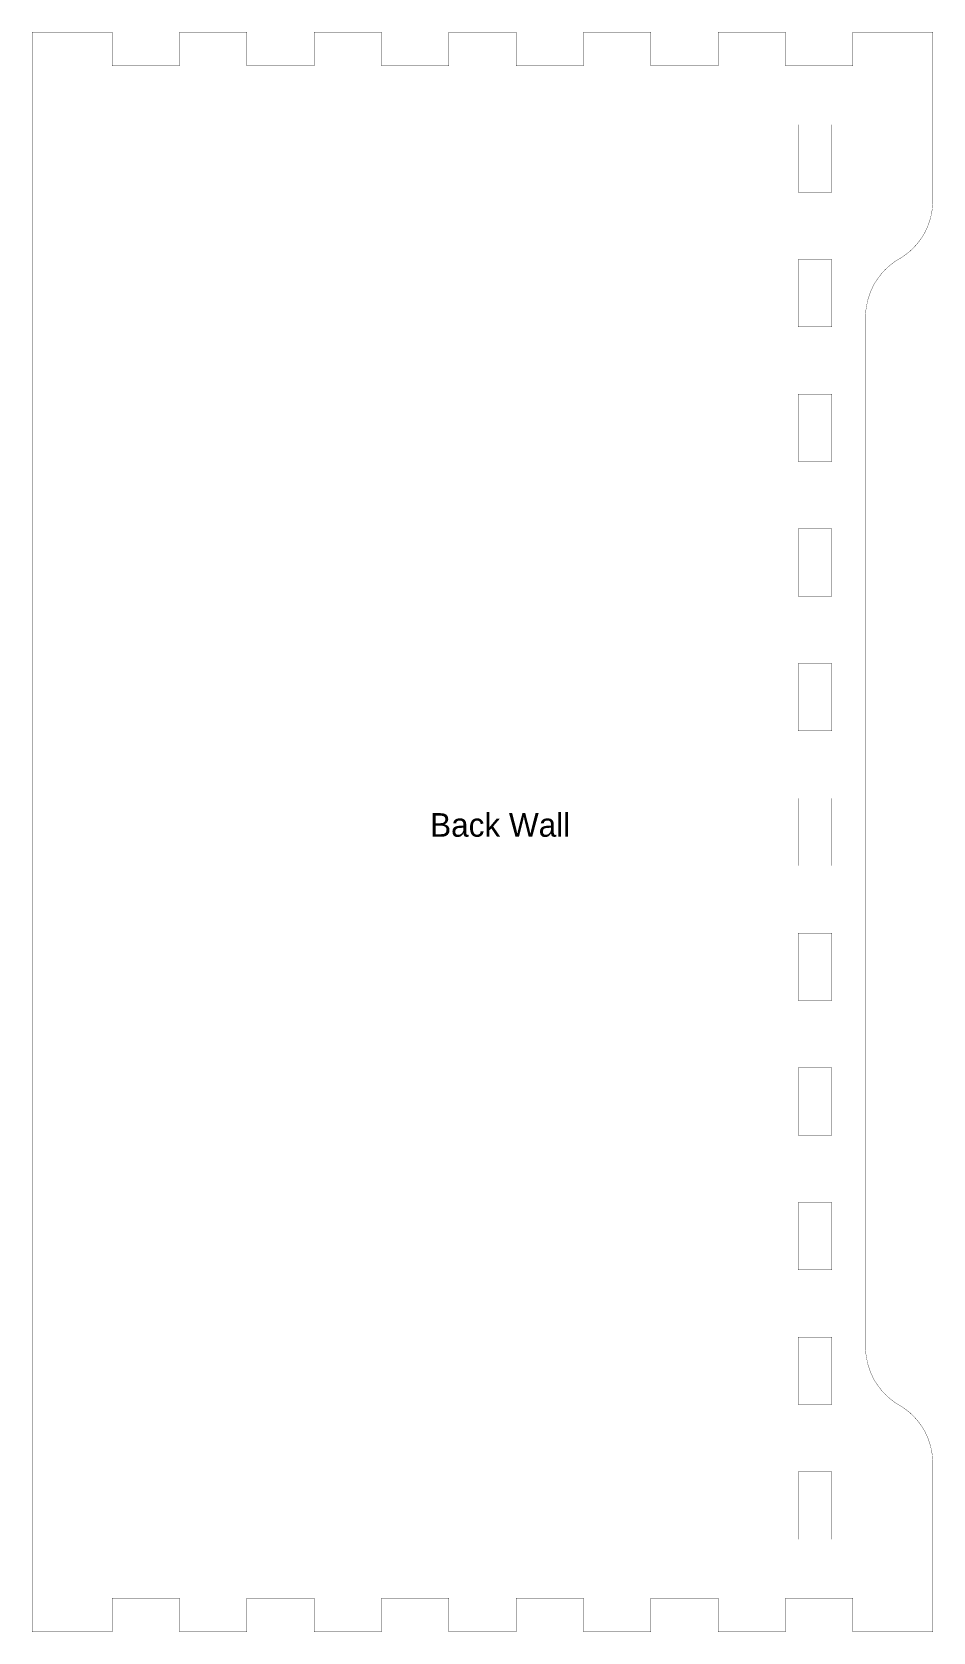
# Model space of a CAD drawing. Extents: x 10 to 1536, y 10 to 294.
# Drawn here: x 1382.7 to 1535.6, y 22.8 to 294.3 of the extents above; entities that cross this region are included whole.
import ezdxf

# ---------------------------------------------------------------- set-up
doc = ezdxf.new("R2010")
doc.units = 0
doc.layers.get('0').update_dxf_attribs({"linetype": 'CONTINUOUS'})

msp = doc.modelspace()

# ---------------------------------------------------------------- texts
at = {"color": 1}
msp.add_text('Back Wall', height=4.0005, dxfattribs=at).set_placement((1450.29, 157.769))

# ---------------------------------------------------------------- linework, layer by layer
at = {"color": 0, "const_width": 0.05}
msp.add_lwpolyline([(1382.75, 22.8575), (1396.32, 22.8575), (1396.32, 28.5722), (1407.75, 28.5722), (1407.75, 22.8575), (1419.18, 22.8575), (1419.18, 28.5722), (1430.61, 28.5722), (1430.61, 22.8575), (1442.04, 22.8575), (1442.04, 28.5722), (1453.47, 28.5722), (1453.47, 22.8575), (1464.9, 22.8575), (1464.9, 28.5722), (1476.33, 28.5722), (1476.33, 22.8575), (1487.76, 22.8575), (1487.76, 28.5722), (1499.19, 28.5722), (1499.19, 22.8575), (1510.62, 22.8575), (1510.62, 28.5722), (1522.05, 28.5722), (1522.05, 22.8575), (1535.61, 22.8575), (1535.61, 28.5722), (1535.61, 51.4325), (1535.61, 51.8072), (1535.51, 52.9276), (1535.22, 54.3913), (1534.74, 55.8038), (1534.27, 56.8247), (1534.08, 57.1472), (1533.99, 57.3098), (1533.68, 57.7854), (1533.25, 58.3928), (1532.77, 58.9703), (1532.27, 59.5147), (1531.72, 60.0244), (1531.14, 60.4986), (1530.53, 60.9353), (1530.06, 61.2387), (1529.9, 61.3311), (1529.74, 61.4246), (1529.26, 61.728), (1528.65, 62.1647), (1528.07, 62.6389), (1527.53, 63.1486), (1527.02, 63.693), (1526.55, 64.2705), (1526.11, 64.878), (1525.81, 65.3535), (1525.71, 65.5147), (1525.53, 65.8386), (1525.05, 66.8595), (1524.57, 68.272), (1524.28, 69.7357), (1524.18, 70.8561), (1524.18, 71.2294), (1524.18, 245.915), (1524.18, 246.29), (1524.28, 247.41), (1524.57, 248.874), (1525.05, 250.286), (1525.53, 251.307), (1525.71, 251.63), (1525.81, 251.792), (1526.11, 252.268), (1526.55, 252.876), (1527.02, 253.453), (1527.53, 253.997), (1528.07, 254.507), (1528.65, 254.981), (1529.26, 255.418), (1529.74, 255.72), (1529.9, 255.814), (1530.06, 255.907), (1530.53, 256.211), (1531.14, 256.647), (1531.72, 257.121), (1532.27, 257.631), (1532.77, 258.175), (1533.25, 258.753), (1533.68, 259.36), (1533.99, 259.836), (1534.08, 259.997), (1534.27, 260.321), (1534.74, 261.342), (1535.22, 262.755), (1535.51, 264.218), (1535.61, 265.339), (1535.61, 265.712), (1535.61, 288.572), (1535.61, 294.287), (1522.05, 294.287), (1522.05, 288.572), (1510.62, 288.572), (1510.62, 294.287), (1499.19, 294.287), (1499.19, 288.572), (1487.76, 288.572), (1487.76, 294.287), (1476.33, 294.287), (1476.33, 288.572), (1464.9, 288.572), (1464.9, 294.287), (1453.47, 294.287), (1453.47, 288.572), (1442.04, 288.572), (1442.04, 294.287), (1430.61, 294.287), (1430.61, 288.572), (1419.18, 288.572), (1419.18, 294.287), (1407.75, 294.287), (1407.75, 288.572), (1396.32, 288.572), (1396.32, 294.287), (1382.75, 294.287), (1382.75, 288.572), (1382.75, 28.5722), (1382.75, 22.8575)], close=True, dxfattribs=at)
at = {"color": 5, "const_width": 0.05}
for points in [[(1518.47, 272.872), (1518.47, 267.158), (1512.75, 267.158), (1512.75, 278.587), (1518.47, 278.587), (1518.47, 272.872)], [(1518.47, 250.012), (1518.47, 244.297), (1512.75, 244.297), (1512.75, 255.728), (1518.47, 255.728), (1518.47, 250.012)], [(1518.47, 227.153), (1518.47, 221.437), (1512.75, 221.437), (1512.75, 232.868), (1518.47, 232.868), (1518.47, 227.153)], [(1518.47, 204.293), (1518.47, 198.578), (1512.75, 198.578), (1512.75, 210.008), (1518.47, 210.008), (1518.47, 204.293)], [(1518.47, 181.433), (1518.47, 175.718), (1512.75, 175.718), (1512.75, 187.147), (1518.47, 187.147), (1518.47, 181.433)], [(1518.47, 158.572), (1518.47, 152.858), (1512.75, 152.858), (1512.75, 164.287), (1518.47, 164.287), (1518.47, 158.572)], [(1518.47, 135.712), (1518.47, 129.997), (1512.75, 129.997), (1512.75, 141.428), (1518.47, 141.428), (1518.47, 135.712)], [(1518.47, 112.853), (1518.47, 107.137), (1512.75, 107.137), (1512.75, 118.568), (1518.47, 118.568), (1518.47, 112.853)], [(1518.47, 89.9929), (1518.47, 84.2779), (1512.75, 84.2779), (1512.75, 95.7076), (1518.47, 95.7076), (1518.47, 89.9929)], [(1518.47, 67.1326), (1518.47, 61.4179), (1512.75, 61.4179), (1512.75, 72.8472), (1518.47, 72.8472), (1518.47, 67.1326)], [(1518.47, 44.2722), (1518.47, 38.5576), (1512.75, 38.5576), (1512.75, 49.9868), (1518.47, 49.9868), (1518.47, 44.2722)]]:
    msp.add_lwpolyline(points, close=True, dxfattribs=at)

msp.set_redraw_order([(e.dxf.handle, doc.entitydb.next_handle()) for e in msp.query("TEXT MTEXT ATTDEF DIMENSION ARC_DIMENSION")])  # texts and dimensions are drawn at this point

doc.saveas('drawing.dxf')
